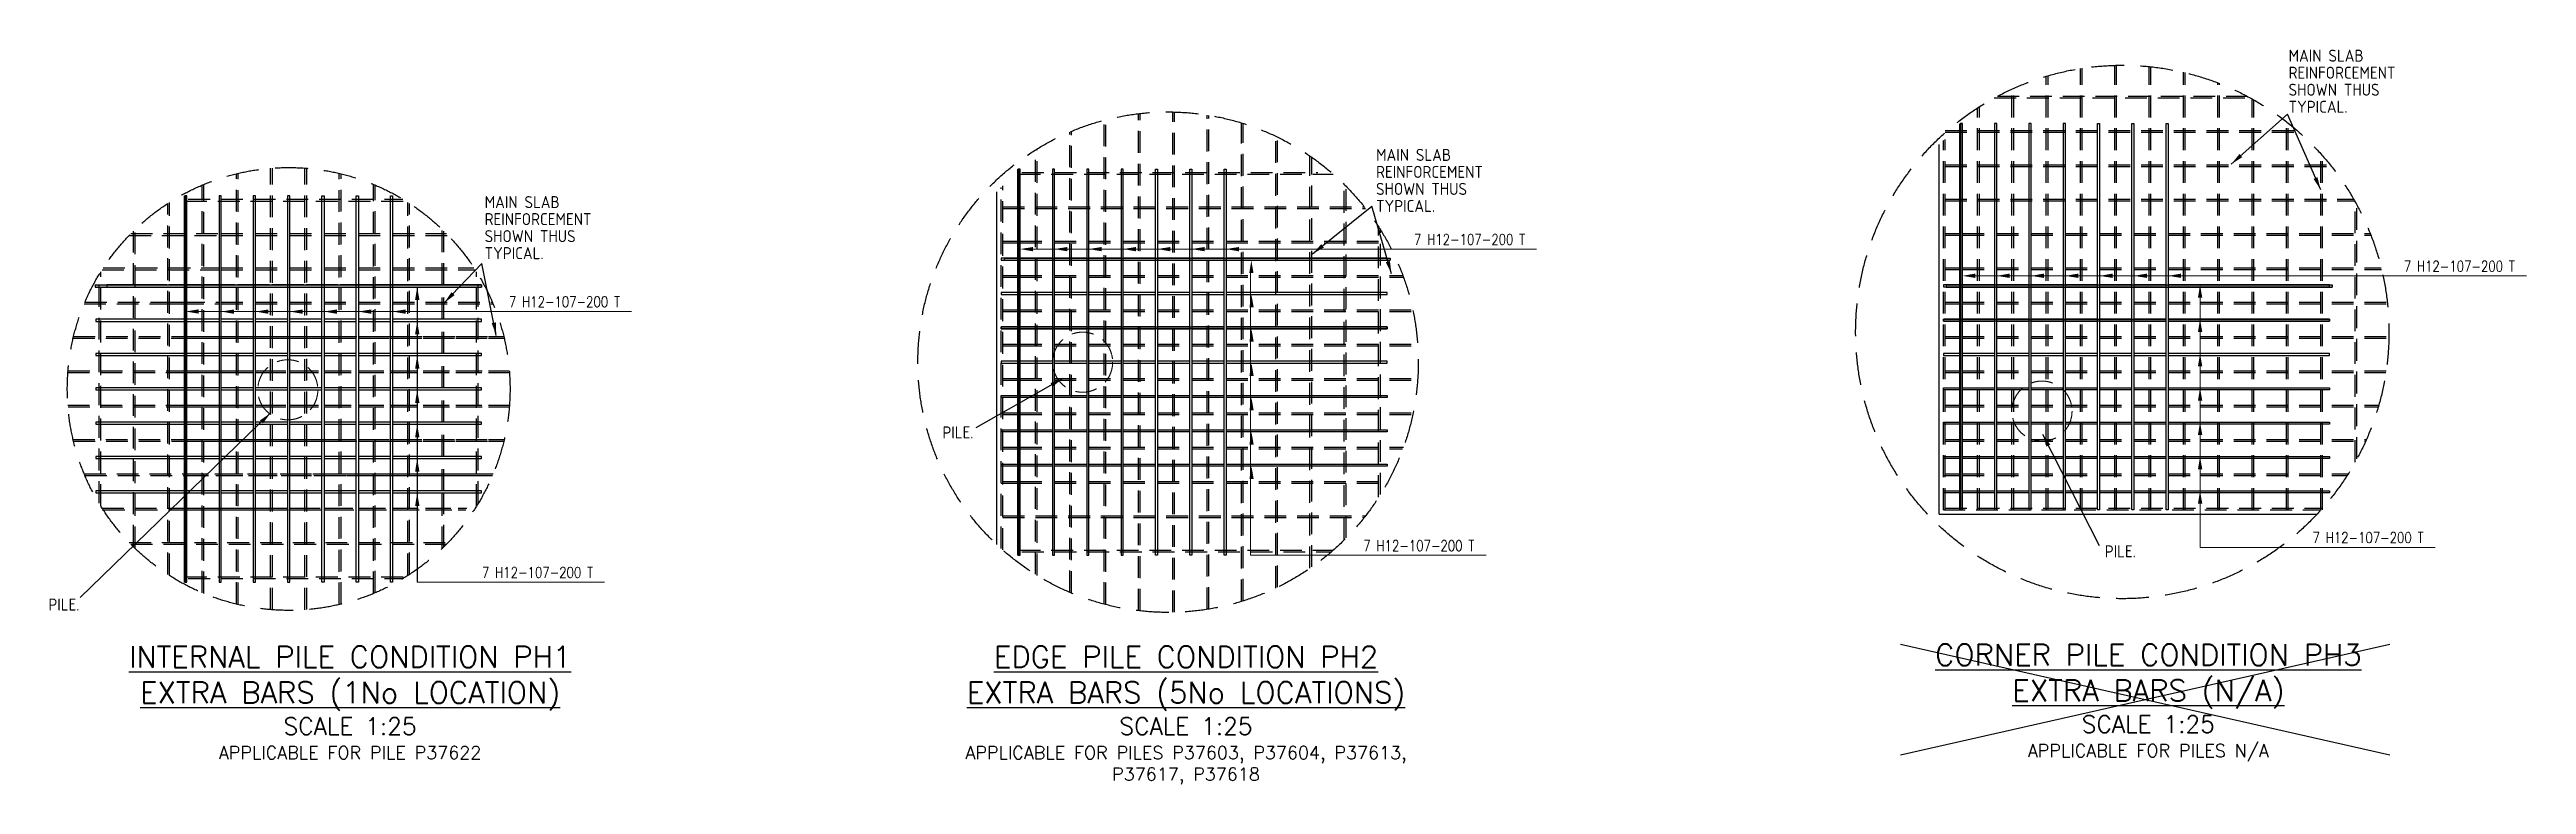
# Model space of a CAD drawing. Header units: millimetres. Extents: x -21392 to 100362, y -17730 to 39230.
# Drawn here: x 85769 to 100204, y 23577 to 27858 of the extents above; entities that cross this region are included whole.
import ezdxf

# ---------------------------------------------------------------- set-up
doc = ezdxf.new("R2010")
doc.units = ezdxf.units.MM
doc.linetypes.add('DASHED', pattern=[19.05, 12.7, -6.35])
doc.layers.get('0').update_dxf_attribs({"color": 254, "true_color": 0xdfdfdf})
for name, color, linetype in [('AP-NOTUSED', 1, 'Continuous'), ('AP-TEXT', 7, 'Continuous'), ('AutoCAD_Structural_Detailing_Distribution description', 7, 'Continuous'), ('CONC50', 4, 'Continuous'), ('H12', 5, 'Continuous'), ('SD-Pile-SECTION', 7, 'DASHED'), ('STEEL18', 1, 'Continuous'), ('STEEL25', 2, 'Continuous'), ('TEXT 35', 3, 'Continuous')]:
    doc.layers.add(name, color=color, linetype=linetype)
doc.styles.add('ISO', font='isocp.shx')
doc.styles.add('ROMANS', font='romans')
doc.styles.add('ROMANS NARROW', font='romans.shx', dxfattribs={"width": 0.8})
doc.styles.get("Standard").update_dxf_attribs({"font": 'arial.ttf'})
doc.dimstyles.new('ISO-25', dxfattribs={"dimtxt": 2.5, "dimasz": 2.5, "dimexe": 1.25, "dimexo": 0.625, "dimtad": 1, "dimtxsty": 'Standard', "dimcen": 2.5, "dimadec": 0, "dimazin": 0, "dimtfac": 1, "dimtmove": 0, "dimatfit": 3, "dimfxl": 1, "dimarcsym": 0})

msp = doc.modelspace()

# ---------------------------------------------------------------- texts
at = {"layer": 'AP-TEXT', "char_height": 40, "attachment_point": 1, "style": 'ROMANS'}
for s, insert, width in [('\\pxqc;{\\L\\C4;\\H3.125x;CORNER PILE CONDITION PH3\\PEXTRA BARS (N/A)\\P}\\H2.5x;SCALE 1:25 \\P\\pa0.66667,qc,sm1.1583;\\C3;\\H0.75x;APPLICABLE FOR PILES N/A', (96443, 24395), 3115.14), ('\\pxqc;{\\L\\C4;\\H3.125x;INTERNAL PILE CONDITION PH1\\PEXTRA BARS (1No LOCATION)\\P}\\H2.5x;SCALE 1:25\\P\\pa0.66667,qc,sm1.1583;\\C3;\\H0.75x;APPLICABLE FOR PILE P37622', (85655, 24383), 3731.63), ('\\pxqc;{\\L\\C4;\\H3.125x;EDGE PILE CONDITION PH2\\PEXTRA BARS (5No LOCATIONS)\\fArial Narrow|b0|i0|c238|p34;\\H0.8x;\\P}\\Fromans|c238;\\H2.5x;SCALE 1:25\\P\\C3;\\H0.75x;APPLICABLE FOR PILES P37603, P37604, P37613, P37617, P37618', (90835, 24383), 3114.92)]:
    msp.add_mtext(s, dxfattribs=dict(at, insert=insert, width=width))
at = {"layer": 'AutoCAD_Structural_Detailing_Distribution description', "char_height": 62.5, "attachment_point": 5, "style": 'ROMANS NARROW'}
for insert in [(94045, 26752), (99813, 26596), (88770, 26389), (93749, 24968), (99281, 25015), (88613, 24812)]:
    msp.add_mtext('7 H12-107-200 T', dxfattribs=dict(at, insert=insert))
at = {"layer": 'TEXT 35', "color": 0, "ltscale": 0.5, "char_height": 70, "line_spacing_factor": 0.85, "style": 'ISO'}
for s, insert, width, attachment_point in [('MAIN SLAB REINFORCEMENT SHOWN THUS TYPICAL.', (98818, 27490), 856.23, 7), ('MAIN SLAB REINFORCEMENT SHOWN THUS TYPICAL.', (93500, 26912), 856.23, 7), ('MAIN SLAB REINFORCEMENT SHOWN THUS TYPICAL.', (88305, 26637), 856.23, 7), ('PILE.', (90973, 25628), 1028.59, 4), ('PILE.', (97747, 24935), 1028.59, 4), ('PILE.', (85763, 24625), 1028.59, 4)]:
    msp.add_mtext(s, dxfattribs=dict(at, insert=insert, width=width, attachment_point=attachment_point))

# ---------------------------------------------------------------- hatches: boundary and pattern name
for points in [[(96915, 25176), (96903, 25176), (96903, 27426), (96915, 27426)], [(91424, 24912), (91412, 24912), (91412, 27162), (91424, 27162)], [(86567, 24756), (86555, 24756), (86555, 27006), (86567, 27006)], [(91332, 26631), (91332, 26643), (93582, 26643), (93582, 26631)], [(86036, 26475), (86036, 26487), (88286, 26487), (88286, 26475)], [(96822, 26475), (96822, 26487), (99072, 26487), (99072, 26475)]]:
    msp.add_hatch(color=7).paths.add_polyline_path(points, flags=0)

# ---------------------------------------------------------------- linework, layer by layer
at = {"color": 7}
for p, q in [((96903, 25176), (96903, 27426)), ((96903, 27426), (96915, 27426)), ((96915, 25176), (96915, 27426)), ((91412, 24912), (91412, 27162)), ((91412, 27162), (91424, 27162)), ((91424, 24912), (91424, 27162)), ((86555, 24756), (86555, 27006)), ((86555, 27006), (86567, 27006)), ((86567, 24756), (86567, 27006)), ((91332, 26643), (93582, 26643)), ((91332, 26643), (91332, 26631)), ((91332, 26631), (93582, 26631)), ((93582, 26643), (93582, 26631)), ((86036, 26487), (88286, 26487)), ((86036, 26487), (86036, 26475)), ((86036, 26475), (88286, 26475)), ((88286, 26487), (88286, 26475)), ((96822, 26487), (99072, 26487)), ((96822, 26487), (96822, 26475)), ((96822, 26475), (99072, 26475)), ((99072, 26487), (99072, 26475)), ((96903, 25176), (96915, 25176)), ((91412, 24912), (91424, 24912)), ((86555, 24756), (86567, 24756))]:
    msp.add_line(p, q, dxfattribs=at)
at = {"layer": 'AP-NOTUSED', "color": 1}
for p, q in [((96556, 23750), (99408, 24395)), ((96556, 24395), (99408, 23750))]:
    msp.add_line(p, q, dxfattribs=at)
at = {"layer": 'AutoCAD_Structural_Detailing_Distribution description', "color": 7, "lineweight": 0}
for p, q in [((93452, 26696), (91474, 26696)), ((92769, 24912), (92769, 26581)), ((93452, 26696), (94436, 26696)), ((87912, 24756), (87912, 26425)), ((98943, 26540), (96965, 26540)), ((98302, 24958), (98302, 26425)), ((98943, 26540), (100204, 26540)), ((88595, 26333), (86617, 26333)), ((88595, 26333), (89161, 26333)), ((92769, 24912), (94141, 24912)), ((98302, 24958), (99673, 24958)), ((87912, 24756), (89004, 24756))]:
    msp.add_line(p, q, dxfattribs=at)
at = {"layer": 'CONC50', "color": 3, "ltscale": 0.5}
for p, q in [((96781, 25152), (96781, 27305)), ((91290, 24975), (91290, 27030)), ((96781, 25152), (98984, 25152))]:
    msp.add_line(p, q, dxfattribs=at)
at = {"layer": 'H12', "color": 2, "linetype": 'Continuous', "ltscale": 0.5}
for points in [[(97917, 25177), (97905, 25177), (97905, 27427), (97917, 27427)], [(98117, 25177), (98105, 25177), (98105, 27427), (98117, 27427)], [(92426, 24912), (92414, 24912), (92414, 27162), (92426, 27162)], [(92626, 24912), (92614, 24912), (92614, 27162), (92626, 27162)]]:
    msp.add_lwpolyline(points, close=True, dxfattribs=at)
for points in [[(98105, 26276), (96806, 26276), (96806, 26288), (98105, 26288)], [(98117, 26288), (99056, 26288), (99056, 26276), (98117, 26276)], [(92614, 26231), (91315, 26231), (91315, 26243), (92614, 26243)], [(92626, 26243), (93565, 26243), (93565, 26231), (92626, 26231)]]:
    msp.add_lwpolyline(points, dxfattribs=at)
at = {"layer": 'SD-Pile-SECTION', "linetype": 'DASHED', "lineweight": 0, "ltscale": 10}
for centre in [(91790, 26037), (87158, 25876), (97381, 25752)]:
    msp.add_circle(centre, 175, dxfattribs=at)
at = {"layer": 'STEEL18', "linetype": 'DASHED', "ltscale": 10}
for p, q in [((97606, 25177), (97606, 27748)), ((97606, 25177), (97606, 27748)), ((97616, 25177), (97616, 27750)), ((97616, 25177), (97616, 27750)), ((97806, 25177), (97806, 27767)), ((97816, 25177), (97816, 27767)), ((98006, 25177), (98006, 27760)), ((98016, 25177), (98016, 27759)), ((98206, 25177), (98206, 27726)), ((98216, 25177), (98216, 27724)), ((97103, 27577), (98595, 27577)), ((97121, 27587), (98577, 27587)), ((97206, 25177), (97206, 27628)), ((97216, 25177), (97216, 27633)), ((97406, 25177), (97406, 27703)), ((97416, 25177), (97416, 27706)), ((98406, 25177), (98406, 27664)), ((98416, 25177), (98416, 27661)), ((98606, 25177), (98606, 27571)), ((91915, 24628), (91915, 27446)), ((91925, 24626), (91925, 27449)), ((92115, 24590), (92115, 27484)), ((92115, 24590), (92115, 27484)), ((92125, 24589), (92125, 27486)), ((92125, 24589), (92125, 27486)), ((92315, 24580), (92315, 27495)), ((92325, 24580), (92325, 27494)), ((92515, 24598), (92515, 27477)), ((92525, 24599), (92525, 27475)), ((92715, 24644), (92715, 27431)), ((92725, 24647), (92725, 27428)), ((97006, 25177), (97006, 27519)), ((97016, 25177), (97016, 27525)), ((98616, 25177), (98616, 27565)), ((98806, 25177), (98806, 27438)), ((98816, 25177), (98816, 27430)), ((91715, 24697), (91715, 27377)), ((91725, 24693), (91725, 27382)), ((92915, 24721), (92915, 27353)), ((92925, 24726), (92925, 27348)), ((96806, 25177), (96806, 27328)), ((96816, 27387), (98868, 27387)), ((96816, 27377), (98880, 27377)), ((96816, 25177), (96816, 27334)), ((87058, 24596), (87058, 27167)), ((87068, 24595), (87068, 27168)), ((87258, 24595), (87258, 27168)), ((87258, 24595), (87258, 27168)), ((87268, 24596), (87268, 27167)), ((87268, 24596), (87268, 27167)), ((91436, 27142), (93160, 27142)), ((91515, 24802), (91515, 27273)), ((91525, 24795), (91525, 27279)), ((93115, 24837), (93115, 27237)), ((93125, 24844), (93125, 27230)), ((96816, 27187), (99061, 27187)), ((96816, 27177), (99069, 27177)), ((99006, 25177), (99006, 27251)), ((99016, 25177), (99016, 27240)), ((86658, 24694), (86658, 27069)), ((86668, 24690), (86668, 27073)), ((86858, 24628), (86858, 27135)), ((86868, 24626), (86868, 27137)), ((87458, 24626), (87458, 27137)), ((87468, 24628), (87468, 27135)), ((87658, 24690), (87658, 27073)), ((87668, 24694), (87668, 27069)), ((91315, 24952), (91315, 27054)), ((91325, 24943), (91325, 27064)), ((91417, 27132), (93250, 27132)), ((93315, 25003), (93315, 27071)), ((93325, 25013), (93325, 27061)), ((86458, 24801), (86458, 26962)), ((86468, 24795), (86468, 26968)), ((86560, 26976), (87845, 26976)), ((86578, 26986), (87828, 26986)), ((87858, 24795), (87858, 26968)), ((87868, 24801), (87868, 26962)), ((91325, 26942), (93430, 26942)), ((91325, 26932), (93438, 26932)), ((96816, 26987), (99197, 26987)), ((96816, 26977), (99203, 26977)), ((99206, 25455), (99206, 26972)), ((99216, 25474), (99216, 26953)), ((86234, 26776), (86757, 26776)), ((86243, 26786), (86757, 26786)), ((86258, 24962), (86258, 26801)), ((86268, 24952), (86268, 26811)), ((86468, 26786), (86557, 26786)), ((86468, 26776), (86557, 26776)), ((86769, 26786), (86957, 26786)), ((86769, 26776), (86957, 26776)), ((86969, 26786), (87157, 26786)), ((86969, 26776), (87157, 26776)), ((87169, 26786), (87357, 26786)), ((87169, 26776), (87357, 26776)), ((87369, 26786), (87557, 26786)), ((87369, 26776), (87557, 26776)), ((87569, 26786), (87757, 26786)), ((87569, 26776), (87757, 26776)), ((87769, 26786), (88082, 26786)), ((87769, 26776), (88092, 26776)), ((88058, 26487), (88058, 26811)), ((88068, 26487), (88068, 26801)), ((91325, 26742), (91414, 26742)), ((91325, 26732), (91414, 26732)), ((91426, 26742), (91614, 26742)), ((91426, 26732), (91614, 26732)), ((91626, 26742), (91814, 26742)), ((91626, 26732), (91814, 26732)), ((91826, 26742), (92014, 26742)), ((91826, 26732), (92014, 26732)), ((92026, 26742), (92214, 26742)), ((92026, 26732), (92214, 26732)), ((92226, 26742), (92414, 26742)), ((92226, 26732), (92414, 26732)), ((92426, 26742), (92614, 26742)), ((92426, 26732), (92614, 26732)), ((92626, 26742), (93564, 26742)), ((92626, 26732), (93569, 26732)), ((93515, 25251), (93515, 26824)), ((93525, 25266), (93525, 26808)), ((96816, 26787), (96905, 26787)), ((96816, 26777), (96905, 26777)), ((96917, 26787), (97105, 26787)), ((96917, 26777), (97105, 26777)), ((97117, 26787), (97305, 26787)), ((97117, 26777), (97305, 26777)), ((97317, 26787), (97505, 26787)), ((97317, 26777), (97505, 26777)), ((97517, 26787), (97705, 26787)), ((97517, 26777), (97705, 26777)), ((97717, 26787), (97905, 26787)), ((97717, 26777), (97905, 26777)), ((97917, 26787), (98105, 26787)), ((97917, 26777), (98105, 26777)), ((98117, 26787), (99294, 26787)), ((98117, 26777), (99298, 26777)), ((86068, 25200), (86068, 26563)), ((86076, 26576), (86757, 26576)), ((86082, 26586), (86757, 26586)), ((86468, 26586), (86557, 26586)), ((86468, 26576), (86557, 26576)), ((86769, 26586), (86957, 26586)), ((86769, 26576), (86957, 26576)), ((86969, 26586), (87157, 26586)), ((86969, 26576), (87157, 26576)), ((87169, 26586), (87357, 26586)), ((87169, 26576), (87357, 26576)), ((87369, 26586), (87557, 26586)), ((87369, 26576), (87557, 26576)), ((87569, 26586), (87757, 26586)), ((87569, 26576), (87757, 26576)), ((87769, 26586), (88243, 26586)), ((87769, 26576), (88249, 26576)), ((88258, 25200), (88258, 26563)), ((96816, 26587), (96905, 26587)), ((96816, 26577), (96905, 26577)), ((96917, 26587), (97105, 26587)), ((96917, 26577), (97105, 26577)), ((97117, 26587), (97305, 26587)), ((97117, 26577), (97305, 26577)), ((97317, 26587), (97505, 26587)), ((97317, 26577), (97505, 26577)), ((97517, 26587), (97705, 26587)), ((97517, 26577), (97705, 26577)), ((97717, 26587), (97905, 26587)), ((97717, 26577), (97905, 26577)), ((97917, 26587), (98105, 26587)), ((97917, 26577), (98105, 26577)), ((98117, 26587), (99358, 26587)), ((98117, 26577), (99360, 26577)), ((86058, 25216), (86058, 26547)), ((88058, 26287), (88058, 26475)), ((88068, 26287), (88068, 26475)), ((88268, 25216), (88268, 26547)), ((91325, 26542), (91414, 26542)), ((91325, 26532), (91414, 26532)), ((91426, 26542), (91614, 26542)), ((91426, 26532), (91614, 26532)), ((91626, 26542), (91814, 26542)), ((91626, 26532), (91814, 26532)), ((91826, 26542), (92014, 26542)), ((91826, 26532), (92014, 26532)), ((92026, 26542), (92214, 26542)), ((92026, 26532), (92214, 26532)), ((92226, 26542), (92414, 26542)), ((92226, 26532), (92414, 26532)), ((92426, 26542), (92614, 26542)), ((92426, 26532), (92614, 26532)), ((92626, 26542), (93655, 26542)), ((92626, 26532), (93659, 26532)), ((85971, 26376), (86757, 26376)), ((85976, 26386), (86757, 26386)), ((86468, 26386), (86557, 26386)), ((86468, 26376), (86557, 26376)), ((86769, 26386), (86957, 26386)), ((86769, 26376), (86957, 26376)), ((86969, 26386), (87157, 26386)), ((86969, 26376), (87157, 26376)), ((87169, 26386), (87357, 26386)), ((87169, 26376), (87357, 26376)), ((87369, 26386), (87557, 26386)), ((87369, 26376), (87557, 26376)), ((87569, 26386), (87757, 26386)), ((87569, 26376), (87757, 26376)), ((87769, 26386), (88350, 26386)), ((87769, 26376), (88354, 26376)), ((88058, 26087), (88058, 26275)), ((88068, 26087), (88068, 26275)), ((91325, 26342), (91414, 26342)), ((91325, 26332), (91414, 26332)), ((91426, 26342), (91614, 26342)), ((91426, 26332), (91614, 26332)), ((91626, 26342), (91814, 26342)), ((91626, 26332), (91814, 26332)), ((91826, 26342), (92014, 26342)), ((91826, 26332), (92014, 26332)), ((92026, 26342), (92214, 26342)), ((92026, 26332), (92214, 26332)), ((92226, 26342), (92414, 26342)), ((92226, 26332), (92414, 26332)), ((92426, 26342), (92614, 26342)), ((92426, 26332), (92614, 26332)), ((92626, 26342), (93713, 26342)), ((92626, 26332), (93715, 26332)), ((96816, 26387), (96905, 26387)), ((96816, 26377), (96905, 26377)), ((96917, 26387), (97105, 26387)), ((96917, 26377), (97105, 26377)), ((97117, 26387), (97305, 26387)), ((97117, 26377), (97305, 26377)), ((97317, 26387), (97505, 26387)), ((97317, 26377), (97505, 26377)), ((97517, 26387), (97705, 26387)), ((97517, 26377), (97705, 26377)), ((97717, 26387), (97905, 26387)), ((97717, 26377), (97905, 26377)), ((97917, 26387), (98105, 26387)), ((97917, 26377), (98105, 26377)), ((98117, 26387), (99393, 26387)), ((98117, 26377), (99395, 26377)), ((85907, 26176), (88418, 26176)), ((85909, 26186), (88416, 26186)), ((86569, 26186), (86757, 26186)), ((86569, 26176), (86757, 26176)), ((86769, 26186), (86957, 26186)), ((86769, 26176), (86957, 26176)), ((86969, 26186), (87157, 26186)), ((86969, 26176), (87157, 26176)), ((87169, 26186), (87357, 26186)), ((87169, 26176), (87357, 26176)), ((87369, 26186), (87557, 26186)), ((87369, 26176), (87557, 26176)), ((87569, 26186), (87757, 26186)), ((87569, 26176), (87757, 26176)), ((87757, 26186), (88416, 26186)), ((87757, 26176), (88418, 26176)), ((91325, 26142), (91414, 26142)), ((91325, 26132), (91414, 26132)), ((91426, 26142), (91614, 26142)), ((91426, 26132), (91614, 26132)), ((91626, 26142), (91814, 26142)), ((91626, 26132), (91814, 26132)), ((91826, 26142), (92014, 26142)), ((91826, 26132), (92014, 26132)), ((92026, 26142), (92214, 26142)), ((92026, 26132), (92214, 26132)), ((92226, 26142), (92414, 26142)), ((92226, 26132), (92414, 26132)), ((92426, 26142), (92614, 26142)), ((92426, 26132), (92614, 26132)), ((92626, 26142), (93742, 26142)), ((92626, 26132), (93742, 26132)), ((96816, 26187), (96905, 26187)), ((96816, 26177), (96905, 26177)), ((96917, 26187), (97105, 26187)), ((96917, 26177), (97105, 26177)), ((97117, 26187), (97305, 26187)), ((97117, 26177), (97305, 26177)), ((97317, 26187), (97505, 26187)), ((97317, 26177), (97505, 26177)), ((97517, 26187), (97705, 26187)), ((97517, 26177), (97705, 26177)), ((97717, 26187), (97905, 26187)), ((97717, 26177), (97905, 26177)), ((97917, 26187), (98105, 26187)), ((97917, 26177), (98105, 26177)), ((98117, 26187), (99403, 26187)), ((98117, 26177), (99403, 26177)), ((85877, 25986), (88448, 25986)), ((86569, 25986), (86757, 25986)), ((86769, 25986), (86957, 25986)), ((86969, 25986), (87157, 25986)), ((87169, 25986), (87357, 25986)), ((87369, 25986), (87557, 25986)), ((87569, 25986), (87757, 25986)), ((87757, 25986), (88448, 25986)), ((88058, 25887), (88058, 26075)), ((88068, 25887), (88068, 26075)), ((96816, 25987), (96905, 25987)), ((96816, 25987), (96905, 25987)), ((96917, 25987), (97105, 25987)), ((96917, 25987), (97105, 25987)), ((97117, 25987), (97305, 25987)), ((97117, 25987), (97305, 25987)), ((97317, 25987), (97505, 25987)), ((97317, 25987), (97505, 25987)), ((97517, 25987), (97705, 25987)), ((97517, 25987), (97705, 25987)), ((97717, 25987), (97905, 25987)), ((97717, 25987), (97905, 25987)), ((97917, 25987), (98105, 25987)), ((97917, 25987), (98105, 25987)), ((98117, 25987), (99386, 25987)), ((98117, 25987), (99386, 25987)), ((85876, 25976), (88449, 25976)), ((86569, 25976), (86757, 25976)), ((86769, 25976), (86957, 25976)), ((86969, 25976), (87157, 25976)), ((87169, 25976), (87357, 25976)), ((87369, 25976), (87557, 25976)), ((87569, 25976), (87757, 25976)), ((87757, 25976), (88449, 25976)), ((88058, 25687), (88058, 25875)), ((88068, 25687), (88068, 25875)), ((91325, 25942), (91414, 25942)), ((91325, 25942), (91414, 25942)), ((91325, 25932), (91414, 25932)), ((91325, 25932), (91414, 25932)), ((91426, 25942), (91614, 25942)), ((91426, 25942), (91614, 25942)), ((91426, 25932), (91614, 25932)), ((91426, 25932), (91614, 25932)), ((91626, 25942), (91814, 25942)), ((91626, 25942), (91814, 25942)), ((91626, 25932), (91814, 25932)), ((91626, 25932), (91814, 25932)), ((91826, 25942), (92014, 25942)), ((91826, 25942), (92014, 25942)), ((91826, 25932), (92014, 25932)), ((91826, 25932), (92014, 25932)), ((92026, 25942), (92214, 25942)), ((92026, 25942), (92214, 25942)), ((92026, 25932), (92214, 25932)), ((92026, 25932), (92214, 25932)), ((92226, 25942), (92414, 25942)), ((92226, 25942), (92414, 25942)), ((92226, 25932), (92414, 25932)), ((92226, 25932), (92414, 25932)), ((92426, 25942), (92614, 25942)), ((92426, 25942), (92614, 25942)), ((92426, 25932), (92614, 25932)), ((92426, 25932), (92614, 25932)), ((92626, 25942), (93742, 25942)), ((92626, 25942), (93742, 25942)), ((92626, 25932), (93742, 25932)), ((92626, 25932), (93742, 25932)), ((96816, 25977), (96905, 25977)), ((96816, 25977), (96905, 25977)), ((96917, 25977), (97105, 25977)), ((96917, 25977), (97105, 25977)), ((97117, 25977), (97305, 25977)), ((97117, 25977), (97305, 25977)), ((97317, 25977), (97505, 25977)), ((97317, 25977), (97505, 25977)), ((97517, 25977), (97705, 25977)), ((97517, 25977), (97705, 25977)), ((97717, 25977), (97905, 25977)), ((97717, 25977), (97905, 25977)), ((97917, 25977), (98105, 25977)), ((97917, 25977), (98105, 25977)), ((98117, 25977), (99385, 25977)), ((98117, 25977), (99385, 25977)), ((85876, 25786), (88449, 25786)), ((85876, 25786), (88449, 25786)), ((85877, 25776), (88448, 25776)), ((85877, 25776), (88448, 25776)), ((86569, 25786), (86757, 25786)), ((86569, 25786), (86757, 25786)), ((86569, 25776), (86757, 25776)), ((86569, 25776), (86757, 25776)), ((86769, 25786), (86957, 25786)), ((86769, 25786), (86957, 25786)), ((86769, 25776), (86957, 25776)), ((86769, 25776), (86957, 25776)), ((86969, 25786), (87157, 25786)), ((86969, 25786), (87157, 25786)), ((86969, 25776), (87157, 25776)), ((86969, 25776), (87157, 25776)), ((87169, 25786), (87357, 25786)), ((87169, 25786), (87357, 25786)), ((87169, 25776), (87357, 25776)), ((87169, 25776), (87357, 25776)), ((87369, 25786), (87557, 25786)), ((87369, 25786), (87557, 25786)), ((87369, 25776), (87557, 25776)), ((87369, 25776), (87557, 25776)), ((87569, 25786), (87757, 25786)), ((87569, 25786), (87757, 25786)), ((87569, 25776), (87757, 25776)), ((87569, 25776), (87757, 25776)), ((87757, 25786), (88449, 25786)), ((87757, 25786), (88449, 25786)), ((87757, 25776), (88448, 25776)), ((87757, 25776), (88448, 25776)), ((91325, 25742), (91414, 25742)), ((91325, 25732), (91414, 25732)), ((91426, 25742), (91614, 25742)), ((91426, 25732), (91614, 25732)), ((91626, 25742), (91814, 25742)), ((91626, 25732), (91814, 25732)), ((91826, 25742), (92014, 25742)), ((91826, 25732), (92014, 25732)), ((92026, 25742), (92214, 25742)), ((92026, 25732), (92214, 25732)), ((92226, 25742), (92414, 25742)), ((92226, 25732), (92414, 25732)), ((92426, 25742), (92614, 25742)), ((92426, 25732), (92614, 25732)), ((92626, 25742), (93715, 25742)), ((92626, 25732), (93713, 25732)), ((96816, 25787), (96905, 25787)), ((96816, 25777), (96905, 25777)), ((96917, 25787), (97105, 25787)), ((96917, 25777), (97105, 25777)), ((97117, 25787), (97305, 25787)), ((97117, 25777), (97305, 25777)), ((97317, 25787), (97505, 25787)), ((97317, 25777), (97505, 25777)), ((97517, 25787), (97705, 25787)), ((97517, 25777), (97705, 25777)), ((97717, 25787), (97905, 25787)), ((97717, 25777), (97905, 25777)), ((97917, 25787), (98105, 25787)), ((97917, 25777), (98105, 25777)), ((98117, 25787), (99343, 25787)), ((98117, 25777), (99340, 25777)), ((85907, 25586), (88418, 25586)), ((85909, 25576), (88416, 25576)), ((86569, 25586), (86757, 25586)), ((86569, 25576), (86757, 25576)), ((86769, 25586), (86957, 25586)), ((86769, 25576), (86957, 25576)), ((86969, 25586), (87157, 25586)), ((86969, 25576), (87157, 25576)), ((87169, 25586), (87357, 25586)), ((87169, 25576), (87357, 25576)), ((87369, 25586), (87557, 25586)), ((87369, 25576), (87557, 25576)), ((87569, 25586), (87757, 25586)), ((87569, 25576), (87757, 25576)), ((87757, 25586), (88418, 25586)), ((87757, 25576), (88416, 25576)), ((88058, 25487), (88058, 25675)), ((88068, 25487), (88068, 25675)), ((96816, 25587), (96905, 25587)), ((96816, 25577), (96905, 25577)), ((96917, 25587), (97105, 25587)), ((96917, 25577), (97105, 25577)), ((97117, 25587), (97305, 25587)), ((97117, 25577), (97305, 25577)), ((97317, 25587), (97505, 25587)), ((97317, 25577), (97505, 25577)), ((97517, 25587), (97705, 25587)), ((97517, 25577), (97705, 25577)), ((97717, 25587), (97905, 25587)), ((97717, 25577), (97905, 25577)), ((97917, 25587), (98105, 25587)), ((97917, 25577), (98105, 25577)), ((98117, 25587), (99271, 25587)), ((98117, 25577), (99267, 25577)), ((88058, 25287), (88058, 25475)), ((88068, 25287), (88068, 25475)), ((91325, 25542), (91414, 25542)), ((91325, 25532), (91414, 25532)), ((91426, 25542), (91614, 25542)), ((91426, 25532), (91614, 25532)), ((91626, 25542), (91814, 25542)), ((91626, 25532), (91814, 25532)), ((91826, 25542), (92014, 25542)), ((91826, 25532), (92014, 25532)), ((92026, 25542), (92214, 25542)), ((92026, 25532), (92214, 25532)), ((92226, 25542), (92414, 25542)), ((92226, 25532), (92414, 25532)), ((92426, 25542), (92614, 25542)), ((92426, 25532), (92614, 25532)), ((92626, 25542), (93659, 25542)), ((92626, 25532), (93655, 25532)), ((85971, 25386), (88354, 25386)), ((85976, 25376), (88350, 25376)), ((86569, 25386), (86757, 25386)), ((86569, 25376), (86757, 25376)), ((86769, 25386), (86957, 25386)), ((86769, 25376), (86957, 25376)), ((86969, 25386), (87157, 25386)), ((86969, 25376), (87157, 25376)), ((87169, 25386), (87357, 25386)), ((87169, 25376), (87357, 25376)), ((87369, 25386), (87557, 25386)), ((87369, 25376), (87557, 25376)), ((87569, 25386), (87757, 25386)), ((87569, 25376), (87757, 25376)), ((87757, 25386), (88354, 25386)), ((87757, 25376), (88350, 25376)), ((88058, 24952), (88058, 25275)), ((88068, 24962), (88068, 25275)), ((91315, 25332), (91414, 25332)), ((91325, 25342), (91414, 25342)), ((91426, 25342), (91614, 25342)), ((91426, 25332), (91614, 25332)), ((91626, 25342), (91814, 25342)), ((91626, 25332), (91814, 25332)), ((91826, 25342), (92014, 25342)), ((91826, 25332), (92014, 25332)), ((92026, 25342), (92214, 25342)), ((92026, 25332), (92214, 25332)), ((92226, 25342), (92414, 25342)), ((92226, 25332), (92414, 25332)), ((92426, 25342), (92614, 25342)), ((92426, 25332), (92614, 25332)), ((92626, 25342), (93569, 25342)), ((92626, 25332), (93564, 25332)), ((96806, 25377), (96905, 25377)), ((96816, 25387), (96905, 25387)), ((96917, 25387), (97105, 25387)), ((96917, 25377), (97105, 25377)), ((97117, 25387), (97305, 25387)), ((97117, 25377), (97305, 25377)), ((97317, 25387), (97505, 25387)), ((97317, 25377), (97505, 25377)), ((97517, 25387), (97705, 25387)), ((97517, 25377), (97705, 25377)), ((97717, 25387), (97905, 25387)), ((97717, 25377), (97905, 25377)), ((97917, 25387), (98105, 25387)), ((97917, 25377), (98105, 25377)), ((98117, 25387), (99165, 25387)), ((98117, 25377), (99159, 25377)), ((86076, 25186), (88202, 25186)), ((86082, 25176), (88195, 25176)), ((86569, 25186), (86757, 25186)), ((86569, 25176), (86757, 25176)), ((86769, 25186), (86957, 25186)), ((86769, 25176), (86957, 25176)), ((86969, 25186), (87157, 25186)), ((86969, 25176), (87157, 25176)), ((87169, 25186), (87357, 25186)), ((87169, 25176), (87357, 25176)), ((87369, 25186), (87557, 25186)), ((87369, 25176), (87557, 25176)), ((87569, 25186), (87757, 25186)), ((87569, 25176), (87757, 25176)), ((87769, 25186), (88202, 25186)), ((87769, 25176), (88195, 25176)), ((91325, 25142), (93438, 25142)), ((91325, 25132), (93430, 25132)), ((96806, 25177), (99007, 25177)), ((96816, 25187), (99016, 25187)), ((86234, 24986), (88092, 24986)), ((86243, 24976), (88082, 24976)), ((91417, 24942), (93250, 24942)), ((91436, 24932), (93238, 24932)), ((86560, 24786), (87845, 24786)), ((86578, 24776), (87828, 24776))]:
    msp.add_line(p, q, dxfattribs=at)
at = {"layer": 'STEEL18', "linetype": 'DASHED', "ltscale": 15}
for centre, radius in [((97849, 26213), 1554), ((92288, 26037), 1458), ((87163, 25881), 1290)]:
    msp.add_circle(centre, radius, dxfattribs=at)
at = {"layer": 'STEEL25', "ltscale": 0.5}
for points in [[(96917, 25177), (96917, 27427), (96905, 27427), (96905, 25177)], [(97117, 25177), (97117, 27427), (97105, 27427), (97105, 25177)], [(97317, 25177), (97317, 27427), (97305, 27427), (97305, 25177)], [(97517, 25177), (97517, 27427), (97505, 27427), (97505, 25177)], [(97705, 25177), (97705, 27427), (97717, 27427), (97717, 25177)], [(97905, 25177), (97905, 27427), (97917, 27427), (97917, 25177)], [(98105, 25177), (98105, 27427), (98117, 27427), (98117, 25177)], [(91426, 24912), (91426, 27162), (91414, 27162), (91414, 24912)], [(91626, 24912), (91626, 27162), (91614, 27162), (91614, 24912)], [(91826, 24912), (91826, 27162), (91814, 27162), (91814, 24912)], [(92026, 24912), (92026, 27162), (92014, 27162), (92014, 24912)], [(92214, 24912), (92214, 27162), (92226, 27162), (92226, 24912)], [(92414, 24912), (92414, 27162), (92426, 27162), (92426, 24912)], [(92614, 24912), (92614, 27162), (92626, 27162), (92626, 24912)], [(86569, 24756), (86569, 27006), (86557, 27006), (86557, 24756)], [(86769, 24756), (86769, 27006), (86757, 27006), (86757, 24756)], [(86969, 24756), (86969, 27006), (86957, 27006), (86957, 24756)], [(87169, 24756), (87169, 27006), (87157, 27006), (87157, 24756)], [(87357, 24756), (87357, 27006), (87369, 27006), (87369, 24756)], [(87557, 24756), (87557, 27006), (87569, 27006), (87569, 24756)], [(87569, 24756), (87557, 24756), (87557, 27006), (87569, 27006)], [(87757, 24756), (87757, 27006), (87769, 27006), (87769, 24756)], [(87769, 24756), (87757, 24756), (87757, 27006), (87769, 27006)]]:
    msp.add_lwpolyline(points, close=True, dxfattribs=at)
for points in [[(91414, 26643), (91315, 26643), (91315, 26631), (91414, 26631)], [(91614, 26643), (91426, 26643)], [(91426, 26631), (91814, 26631)], [(91814, 26643), (91626, 26643)], [(92014, 26643), (91826, 26643)], [(91826, 26631), (92014, 26631)], [(92214, 26643), (92026, 26643)], [(92026, 26631), (92214, 26631)], [(92414, 26643), (92226, 26643)], [(92226, 26631), (92414, 26631)], [(92614, 26643), (92426, 26643)], [(92426, 26631), (92614, 26631)], [(92626, 26631), (93565, 26631), (93565, 26643), (92626, 26643)], [(86452, 26487), (86103, 26487), (86103, 26475), (86452, 26475)], [(86652, 26487), (86464, 26487)], [(86464, 26475), (86652, 26475)], [(86852, 26487), (86664, 26487)], [(86664, 26475), (86852, 26475)], [(87052, 26487), (86864, 26487)], [(86864, 26475), (87052, 26475)], [(87252, 26487), (87064, 26487)], [(87064, 26475), (87252, 26475)], [(87452, 26487), (87264, 26487)], [(87264, 26475), (87452, 26475)], [(87652, 26487), (87464, 26487)], [(87464, 26475), (87652, 26475)], [(87664, 26475), (88286, 26475), (88286, 26487), (87664, 26487)], [(91414, 26443), (91315, 26443), (91315, 26431), (91414, 26431)], [(91614, 26443), (91426, 26443)], [(91426, 26431), (91614, 26431)], [(91814, 26443), (91626, 26443)], [(91626, 26431), (91814, 26431)], [(92014, 26443), (91826, 26443)], [(91826, 26431), (92014, 26431)], [(92214, 26443), (92026, 26443)], [(92026, 26431), (92214, 26431)], [(92414, 26443), (92226, 26443)], [(92226, 26431), (92414, 26431)], [(92614, 26443), (92426, 26443)], [(92426, 26431), (92614, 26431)], [(92626, 26431), (93565, 26431), (93565, 26443), (92626, 26443)], [(96905, 26488), (96806, 26488), (96806, 26476), (96905, 26476)], [(97105, 26488), (96917, 26488)], [(96917, 26476), (97105, 26476)], [(97305, 26488), (97117, 26488)], [(97117, 26476), (97305, 26476)], [(97505, 26488), (97317, 26488)], [(97317, 26476), (97505, 26476)], [(97705, 26488), (97517, 26488)], [(97517, 26476), (97705, 26476)], [(97905, 26488), (97717, 26488)], [(97717, 26476), (97905, 26476)], [(98105, 26488), (97917, 26488)], [(97917, 26476), (98105, 26476)], [(98117, 26476), (99056, 26476), (99056, 26488), (98117, 26488)], [(86557, 26287), (86040, 26287), (86040, 26275), (86557, 26275)], [(86757, 26287), (86569, 26287)], [(86569, 26275), (86757, 26275)], [(86957, 26287), (86769, 26287)], [(86769, 26275), (86957, 26275)], [(87157, 26287), (86969, 26287)], [(86969, 26275), (87157, 26275)], [(87357, 26287), (87169, 26287)], [(87169, 26275), (87357, 26275)], [(87557, 26287), (87369, 26287)], [(87369, 26275), (87557, 26275)], [(87757, 26287), (87569, 26287)], [(87569, 26275), (87757, 26275)], [(87769, 26275), (88286, 26275), (88286, 26287), (87769, 26287)], [(96905, 26288), (96806, 26288), (96806, 26276), (96905, 26276)], [(97105, 26288), (96917, 26288)], [(96917, 26276), (97105, 26276)], [(97305, 26288), (97117, 26288)], [(97117, 26276), (97305, 26276)], [(97505, 26288), (97317, 26288)], [(97317, 26276), (97505, 26276)], [(97705, 26288), (97517, 26288)], [(97517, 26276), (97705, 26276)], [(97905, 26288), (97717, 26288)], [(97717, 26276), (97905, 26276)], [(98105, 26288), (97917, 26288)], [(97917, 26276), (98105, 26276)], [(98117, 26276), (99056, 26276), (99056, 26288), (98117, 26288)], [(91414, 26243), (91315, 26243), (91315, 26231), (91414, 26231)], [(91614, 26243), (91426, 26243)], [(91426, 26231), (91614, 26231)], [(91814, 26243), (91626, 26243)], [(91626, 26231), (91814, 26231)], [(92014, 26243), (91826, 26243)], [(91826, 26231), (92014, 26231)], [(92214, 26243), (92026, 26243)], [(92026, 26231), (92214, 26231)], [(92414, 26243), (92226, 26243)], [(92226, 26231), (92414, 26231)], [(92614, 26243), (92426, 26243)], [(92426, 26231), (92614, 26231)], [(92626, 26231), (93565, 26231), (93565, 26243), (92626, 26243)], [(86557, 26087), (86040, 26087), (86040, 26075), (86557, 26075)], [(86757, 26087), (86569, 26087)], [(86569, 26075), (86757, 26075)], [(86957, 26087), (86769, 26087)], [(86769, 26075), (86957, 26075)], [(87157, 26087), (86969, 26087)], [(86969, 26075), (87157, 26075)], [(87357, 26087), (87169, 26087)], [(87169, 26075), (87357, 26075)], [(87557, 26087), (87369, 26087)], [(87369, 26075), (87557, 26075)], [(87757, 26087), (87569, 26087)], [(87569, 26075), (87757, 26075)], [(87769, 26075), (88286, 26075), (88286, 26087), (87769, 26087)], [(91414, 26043), (91315, 26043), (91315, 26031), (91414, 26031)], [(91614, 26043), (91426, 26043)], [(91426, 26031), (91614, 26031)], [(91814, 26043), (91626, 26043)], [(91626, 26031), (91814, 26031)], [(92014, 26043), (91826, 26043)], [(91826, 26031), (92014, 26031)], [(92214, 26043), (92026, 26043)], [(92026, 26031), (92214, 26031)], [(92414, 26043), (92226, 26043)], [(92226, 26031), (92414, 26031)], [(92614, 26043), (92426, 26043)], [(92426, 26031), (92614, 26031)], [(92626, 26031), (93565, 26031), (93565, 26043), (92626, 26043)], [(96905, 26088), (96806, 26088), (96806, 26076), (96905, 26076)], [(97105, 26088), (96917, 26088)], [(96917, 26076), (97105, 26076)], [(97305, 26088), (97117, 26088)], [(97117, 26076), (97305, 26076)], [(97505, 26088), (97317, 26088)], [(97317, 26076), (97505, 26076)], [(97705, 26088), (97517, 26088)], [(97517, 26076), (97705, 26076)], [(97905, 26088), (97717, 26088)], [(97717, 26076), (97905, 26076)], [(98105, 26088), (97917, 26088)], [(97917, 26076), (98105, 26076)], [(98117, 26076), (99056, 26076), (99056, 26088), (98117, 26088)], [(86557, 25887), (86040, 25887), (86040, 25875), (86557, 25875)], [(86757, 25887), (86569, 25887)], [(86569, 25875), (86757, 25875)], [(86957, 25887), (86769, 25887)], [(86769, 25875), (86957, 25875)], [(87157, 25887), (86969, 25887)], [(86969, 25875), (87157, 25875)], [(87357, 25887), (87169, 25887)], [(87169, 25875), (87357, 25875)], [(87557, 25887), (87369, 25887)], [(87369, 25875), (87557, 25875)], [(87757, 25887), (87569, 25887)], [(87569, 25875), (87757, 25875)], [(87769, 25875), (88286, 25875), (88286, 25887), (87769, 25887)], [(91414, 25831), (91315, 25831), (91315, 25843), (91414, 25843)], [(91426, 25843), (91614, 25843)], [(91626, 25843), (91814, 25843)], [(91826, 25843), (92014, 25843)], [(92026, 25843), (92214, 25843)], [(92226, 25843), (92414, 25843)], [(92426, 25843), (92614, 25843)], [(92626, 25843), (93565, 25843), (93565, 25831), (92626, 25831)], [(96905, 25876), (96806, 25876), (96806, 25888), (96905, 25888)], [(96917, 25888), (97105, 25888)], [(97105, 25876), (96917, 25876)], [(97117, 25888), (97305, 25888)], [(97305, 25876), (97117, 25876)], [(97317, 25888), (97505, 25888)], [(97505, 25876), (97317, 25876)], [(97517, 25888), (97705, 25888)], [(97705, 25876), (97517, 25876)], [(97717, 25888), (97905, 25888)], [(97905, 25876), (97717, 25876)], [(97917, 25888), (98105, 25888)], [(98105, 25876), (97917, 25876)], [(98117, 25888), (99056, 25888), (99056, 25876), (98117, 25876)], [(91614, 25831), (91426, 25831)], [(91814, 25831), (91626, 25831)], [(92014, 25831), (91826, 25831)], [(92214, 25831), (92026, 25831)], [(92414, 25831), (92226, 25831)], [(92614, 25831), (92426, 25831)], [(86557, 25687), (86040, 25687), (86040, 25675), (86557, 25675)], [(86757, 25687), (86569, 25687)], [(86569, 25675), (86757, 25675)], [(86957, 25687), (86769, 25687)], [(86769, 25675), (86957, 25675)], [(87157, 25687), (86969, 25687)], [(86969, 25675), (87157, 25675)], [(87357, 25687), (87169, 25687)], [(87169, 25675), (87357, 25675)], [(87557, 25687), (87369, 25687)], [(87369, 25675), (87557, 25675)], [(87757, 25687), (87569, 25687)], [(87569, 25675), (87757, 25675)], [(87769, 25675), (88286, 25675), (88286, 25687), (87769, 25687)], [(91414, 25631), (91315, 25631), (91315, 25643), (91414, 25643)], [(91426, 25643), (91614, 25643)], [(91614, 25631), (91426, 25631)], [(91626, 25643), (91814, 25643)], [(91814, 25631), (91626, 25631)], [(91826, 25643), (92014, 25643)], [(92014, 25631), (91826, 25631)], [(92026, 25643), (92214, 25643)], [(92214, 25631), (92026, 25631)], [(92226, 25643), (92414, 25643)], [(92414, 25631), (92226, 25631)], [(92426, 25643), (92614, 25643)], [(92614, 25631), (92426, 25631)], [(92626, 25643), (93565, 25643), (93565, 25631), (92626, 25631)], [(96905, 25676), (96806, 25676), (96806, 25688), (96905, 25688)], [(96917, 25688), (97105, 25688)], [(97105, 25676), (96917, 25676)], [(97117, 25688), (97305, 25688)], [(97305, 25676), (97117, 25676)], [(97317, 25688), (97505, 25688)], [(97505, 25676), (97317, 25676)], [(97517, 25688), (97705, 25688)], [(97705, 25676), (97517, 25676)], [(97717, 25688), (97905, 25688)], [(97905, 25676), (97717, 25676)], [(97917, 25688), (98105, 25688)], [(98105, 25676), (97917, 25676)], [(98117, 25688), (99056, 25688), (99056, 25676), (98117, 25676)], [(86557, 25487), (86040, 25487), (86040, 25475), (86557, 25475)], [(86757, 25487), (86569, 25487)], [(86569, 25475), (86757, 25475)], [(86957, 25487), (86769, 25487)], [(86769, 25475), (86957, 25475)], [(87157, 25487), (86969, 25487)], [(86969, 25475), (87157, 25475)], [(87357, 25487), (87169, 25487)], [(87169, 25475), (87357, 25475)], [(87557, 25487), (87369, 25487)], [(87369, 25475), (87557, 25475)], [(87757, 25487), (87569, 25487)], [(87569, 25475), (87757, 25475)], [(87769, 25475), (88286, 25475), (88286, 25487), (87769, 25487)], [(91414, 25431), (91315, 25431), (91315, 25443), (91414, 25443)], [(91426, 25443), (91614, 25443)], [(91614, 25431), (91426, 25431)], [(91626, 25443), (91814, 25443)], [(91814, 25431), (91626, 25431)], [(91826, 25443), (92014, 25443)], [(92014, 25431), (91826, 25431)], [(92026, 25443), (92214, 25443)], [(92214, 25431), (92026, 25431)], [(92226, 25443), (92414, 25443)], [(92414, 25431), (92226, 25431)], [(92426, 25443), (92614, 25443)], [(92614, 25431), (92426, 25431)], [(92626, 25443), (93565, 25443), (93565, 25431), (92626, 25431)], [(96905, 25476), (96806, 25476), (96806, 25488), (96905, 25488)], [(96917, 25488), (97105, 25488)], [(97105, 25476), (96917, 25476)], [(97117, 25488), (97305, 25488)], [(97305, 25476), (97117, 25476)], [(97317, 25488), (97505, 25488)], [(97505, 25476), (97317, 25476)], [(97517, 25488), (97705, 25488)], [(97705, 25476), (97517, 25476)], [(97717, 25488), (97905, 25488)], [(97905, 25476), (97717, 25476)], [(97917, 25488), (98105, 25488)], [(98105, 25476), (97917, 25476)], [(98117, 25488), (99056, 25488), (99056, 25476), (98117, 25476)], [(86557, 25287), (86040, 25287), (86040, 25275), (86557, 25275)], [(86757, 25287), (86569, 25287)], [(86569, 25275), (86757, 25275)], [(86957, 25287), (86769, 25287)], [(86769, 25275), (86957, 25275)], [(87157, 25287), (86969, 25287)], [(86969, 25275), (87157, 25275)], [(87357, 25287), (87169, 25287)], [(87169, 25275), (87357, 25275)], [(87557, 25287), (87369, 25287)], [(87369, 25275), (87557, 25275)], [(87757, 25287), (87569, 25287)], [(87569, 25275), (87757, 25275)], [(87769, 25275), (88286, 25275), (88286, 25287), (87769, 25287)], [(96905, 25276), (96806, 25276), (96806, 25288), (96905, 25288)], [(96917, 25288), (97105, 25288)], [(97105, 25276), (96917, 25276)], [(97117, 25288), (97305, 25288)], [(97305, 25276), (97117, 25276)], [(97317, 25288), (97505, 25288)], [(97505, 25276), (97317, 25276)], [(97517, 25288), (97705, 25288)], [(97705, 25276), (97517, 25276)], [(97717, 25288), (97905, 25288)], [(97905, 25276), (97717, 25276)], [(97917, 25288), (98105, 25288)], [(98105, 25276), (97917, 25276)], [(98117, 25288), (99056, 25288), (99056, 25276), (98117, 25276)]]:
    msp.add_lwpolyline(points, dxfattribs=at)
at = {"layer": 'TEXT 35', "color": 0, "ltscale": 0.5}
for points in [[(91501, 26683), (91426, 26696), (91501, 26708)], [(91701, 26683), (91626, 26696), (91701, 26708)], [(91901, 26683), (91826, 26696), (91901, 26708)], [(92101, 26683), (92026, 26696), (92101, 26708)], [(92301, 26683), (92226, 26696), (92301, 26708)], [(92501, 26683), (92426, 26696), (92501, 26708)], [(92701, 26683), (92626, 26696), (92701, 26708)], [(92761, 26556), (92773, 26631), (92786, 26556)], [(87900, 26400), (87912, 26475), (87925, 26400)], [(92762, 26356), (92774, 26431), (92787, 26356)], [(96992, 26528), (96917, 26540), (96992, 26553)], [(97192, 26528), (97117, 26540), (97192, 26553)], [(97392, 26528), (97317, 26540), (97392, 26553)], [(97592, 26528), (97517, 26540), (97592, 26553)], [(97792, 26528), (97717, 26540), (97792, 26553)], [(97992, 26528), (97917, 26540), (97992, 26553)], [(98192, 26528), (98117, 26540), (98192, 26553)], [(98290, 26413), (98302, 26488), (98315, 26413)], [(86638, 26320), (86563, 26332), (86638, 26345)], [(86844, 26319), (86769, 26332), (86844, 26344)], [(87044, 26319), (86969, 26332), (87044, 26344)], [(87244, 26319), (87169, 26332), (87244, 26344)], [(87444, 26319), (87369, 26332), (87444, 26344)], [(87644, 26319), (87569, 26332), (87644, 26344)], [(87844, 26319), (87769, 26332), (87844, 26344)], [(87900, 26200), (87912, 26275), (87925, 26200)], [(98290, 26213), (98302, 26288), (98315, 26213)], [(92762, 26156), (92774, 26231), (92787, 26156)], [(87900, 26000), (87912, 26075), (87925, 26000)], [(92762, 25956), (92774, 26031), (92787, 25956)], [(98290, 26013), (98302, 26088), (98315, 26013)], [(87900, 25800), (87912, 25875), (87925, 25800)], [(98290, 25813), (98302, 25888), (98315, 25813)], [(92762, 25756), (92774, 25831), (92787, 25756)], [(87900, 25600), (87912, 25675), (87925, 25600)], [(92762, 25556), (92774, 25631), (92787, 25556)], [(98290, 25613), (98302, 25688), (98315, 25613)], [(87900, 25400), (87912, 25475), (87925, 25400)], [(92762, 25356), (92774, 25431), (92787, 25356)], [(98290, 25413), (98302, 25488), (98315, 25413)], [(87900, 25200), (87912, 25275), (87925, 25200)], [(98290, 25213), (98302, 25288), (98315, 25213)]]:
    msp.add_solid(points, dxfattribs=at)

msp.set_redraw_order([(e.dxf.handle, doc.entitydb.next_handle()) for e in msp.query("TEXT MTEXT ATTDEF DIMENSION ARC_DIMENSION")])  # texts and dimensions are drawn at this point

# ---------------------------------------------------------------- leaders
at = {"layer": 'TEXT 35', "color": 0, "ltscale": 0.5}
for points in [[(98484, 27191), (98812, 27481)], [(99005, 27041), (98812, 27481)], [(93130, 26668), (93475, 26945)], [(93590, 26551), (93475, 26945)], [(88069, 26382), (88289, 26612)], [(88373, 26193), (88289, 26612)], [(87912, 26475), (87912, 24831)], [(87912, 26275), (87912, 24756)], [(91674, 25942), (91168, 25655)], [(87058, 25741), (85947, 24666)], [(97384, 25618), (97715, 24969)]]:
    msp.add_leader(points, dimstyle='ISO-25', override={"dimscale": 30, "dimtxsty": 'ISO'}, dxfattribs=at)

doc.saveas('drawing.dxf')
